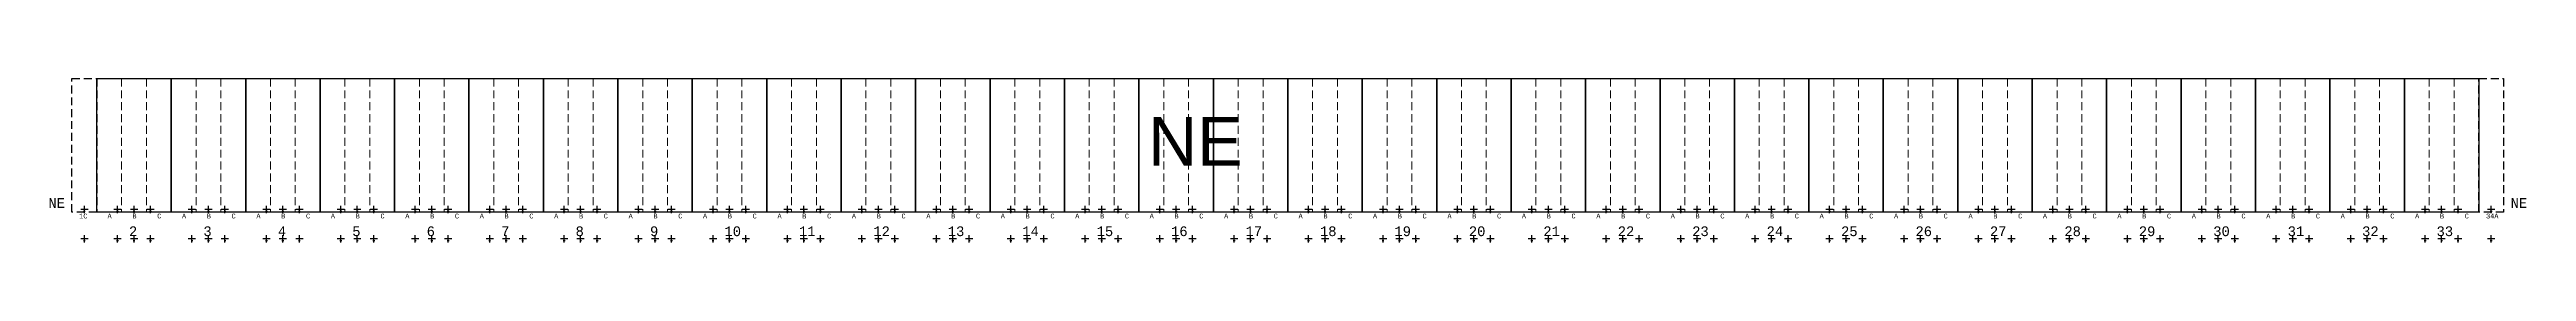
# Model space of a CAD drawing. Header units: millimetres. Extents: x 943 to 655635, y 611 to 177910.
# Drawn here: x 368428 to 469849, y 139329 to 146065 of the extents above; entities that cross this region are included whole.
import ezdxf

# ---------------------------------------------------------------- set-up
doc = ezdxf.new("R2010")
doc.units = ezdxf.units.MM
doc.linetypes.add('DASHED', pattern=[0.75, 0.5, -0.25])
doc.layers.add('Bin location transponder', color=250, linetype='Continuous')
doc.layers.add('WF_numbers', color=6, linetype='Continuous')
for name, color, linetype, lineweight in [('WF buffer', 1, 'DASHED', 30), ('WF transponder', 3, 'Continuous', 30), ('WF_all_bays', 5, 'Continuous', 30), ('WF_sketch_stock_areas', 30, 'Continuous', 30), ('WF_text', 252, 'Continuous', 30)]:
    doc.layers.add(name, color=color, linetype=linetype, lineweight=lineweight)
doc.styles.add('WF_txt', font='consola.ttf')
doc.styles.add('WF_txt_notes', font='arial.ttf')

# ---------------------------------------------------------------- blocks, each defined once
blk = doc.blocks.new('Bin location transponder')
at = {"layer": 'Bin location transponder', "color": 3, "lineweight": 30}
for p, q in [((-600, 0), (600, 0)), ((-150, 300), (150, 300)), ((0, 600), (0, -600))]:
    blk.add_line(p, q, dxfattribs=at)
blk = doc.blocks.new('WF 10x18ft bay')
at = {"layer": 'WF_all_bays', "linetype": 'DASHED', "lineweight": 5, "ltscale": 650}
for p, q in [((1016, 5486), (1016, 0)), ((2032, 5486), (2032, 0))]:
    blk.add_line(p, q, dxfattribs=at)
at = {"layer": 'WF_all_bays'}
blk.add_lwpolyline([(0, 5486), (3048, 5486), (3048, 0), (0, 0)], close=True, dxfattribs=at)
at = {"layer": 'WF transponder', "xscale": 0.25, "yscale": 0.25, "zscale": 0.25, "rotation": 180.0000000062352}
for p in [(850, 100), (1524, 100), (2198, 100), (850, -1100), (1524, -1100), (2198, -1100)]:
    blk.add_blockref('Bin location transponder', p, dxfattribs=at)
at = {"layer": 'WF_numbers', "linetype": 'DASHED', "char_height": 200, "attachment_point": 1, "rotation": 0, "style": 'WF_txt'}
for s, insert in [('A', (439, -62, -723)), ('B', (1455, -62, -723)), ('C', (2471, -62, -723))]:
    blk.add_mtext_dynamic_manual_height_columns(s, width=423.53, gutter_width=2118, heights=[0], dxfattribs=dict(at, insert=insert))
blk = doc.blocks.new('WF 40x216in buffer')
at = {"layer": 'WF buffer', "ltscale": 650}
blk.add_lwpolyline([(0, 5486), (1016, 5486), (1016, 0), (0, 0)], close=True, dxfattribs=at)
at = {"layer": 'WF transponder', "xscale": 0.25, "yscale": 0.25, "zscale": 0.25, "rotation": 180.0000000062352}
for p in [(508, 100), (508, -1100)]:
    blk.add_blockref('Bin location transponder', p, dxfattribs=at)

msp = doc.modelspace()

# ---------------------------------------------------------------- block references
at = {"layer": 'WF_all_bays'}
for p in [(370363, 140579, -162219), (373411, 140579, -162219), (376459, 140579, -162219), (379507, 140579, -162219), (382555, 140579, -162219), (385603, 140579, -162219), (388651, 140579, -162219), (391699, 140579, -162219), (394747, 140579, -162219), (397795, 140579, -162219), (400843, 140579, -162219), (403891, 140579, -162219), (406939, 140579, -162219), (409987, 140579, -162219), (413035, 140579, -162219), (416083, 140579, -162219), (419131, 140579, -162219), (422179, 140579, -162219), (425227, 140579, -162219), (428275, 140579, -162219), (431323, 140579, -162219), (434371, 140579, -162219), (437419, 140579, -162219), (440467, 140579, -162219), (443515, 140579, -162219), (446563, 140579, -162219), (449611, 140579, -162219), (452659, 140579, -162219), (455707, 140579, -162219), (458755, 140579, -162219), (461803, 140579, -162219), (464851, 140579, -162219)]:
    msp.add_blockref('WF 10x18ft bay', p, dxfattribs=at)
at = {"layer": 'WF_sketch_stock_areas'}
for p in [(369347, 140579, -162219), (467899, 140579, -162219)]:
    msp.add_blockref('WF 40x216in buffer', p, dxfattribs=at)

# ---------------------------------------------------------------- texts
at = {"layer": 'WF_numbers', "linetype": 'DASHED', "char_height": 400, "style": 'WF_txt'}
for s, insert, attachment_point in [('NE', (369061, 141151, -324439), 3), ('NE', (469201, 141151, -486658), 1), ('2', (371680, 139991, -162219), 1), ('3', (374728, 139991, -162219), 1), ('4', (377776, 139991, -162219), 1), ('5', (380824, 139991, -162219), 1), ('6', (383872, 139991, -162219), 1), ('7', (386920, 139991, -162219), 1), ('8', (389968, 139991, -162219), 1), ('9', (393016, 139991, -162219), 1), ('10', (396064, 139991, -162219), 1), ('11', (399112, 139991, -162219), 1), ('12', (402160, 139991, -162219), 1), ('13', (405208, 139991, -162219), 1), ('14', (408256, 139991, -162219), 1), ('15', (411304, 139991, -162219), 1), ('16', (414352, 139991, -162219), 1), ('17', (417400, 139991, -162219), 1), ('18', (420448, 139991, -162219), 1), ('19', (423496, 139991, -162219), 1), ('20', (426544, 139991, -162219), 1), ('21', (429592, 139991, -162219), 1), ('22', (432640, 139991, -162219), 1), ('23', (435688, 139991, -162219), 1), ('24', (438736, 139991, -162219), 1), ('25', (441784, 139991, -162219), 1), ('26', (444832, 139991, -162219), 1), ('27', (447880, 139991, -162219), 1), ('28', (450928, 139991, -162219), 1), ('29', (453976, 139991, -162219), 1), ('30', (457024, 139991, -162219), 1), ('31', (460072, 139991, -162219), 1), ('32', (463120, 139991, -162219), 1), ('33', (466168, 139991, -162219), 1)]:
    msp.add_mtext_dynamic_manual_height_columns(s, width=423.53, gutter_width=2118, heights=[0], dxfattribs=dict(at, insert=insert, attachment_point=attachment_point))
at = {"layer": 'WF_numbers', "linetype": 'DASHED', "char_height": 200, "attachment_point": 1, "rotation": 0, "style": 'WF_txt'}
for s, insert in [('1C', (369642, 140517, -162943)), ('34A', (468194, 140517, -162943))]:
    msp.add_mtext_dynamic_manual_height_columns(s, width=423.53, gutter_width=2118, heights=[0], dxfattribs=dict(at, insert=insert))
at = {"layer": 'WF_text', "insert": (413403, 144482, -162581), "char_height": 2000, "attachment_point": 1, "style": 'WF_txt_notes'}
msp.add_mtext_dynamic_manual_height_columns('NE', width=1096.38, gutter_width=2118, heights=[0], dxfattribs=at)

doc.saveas('drawing.dxf')
